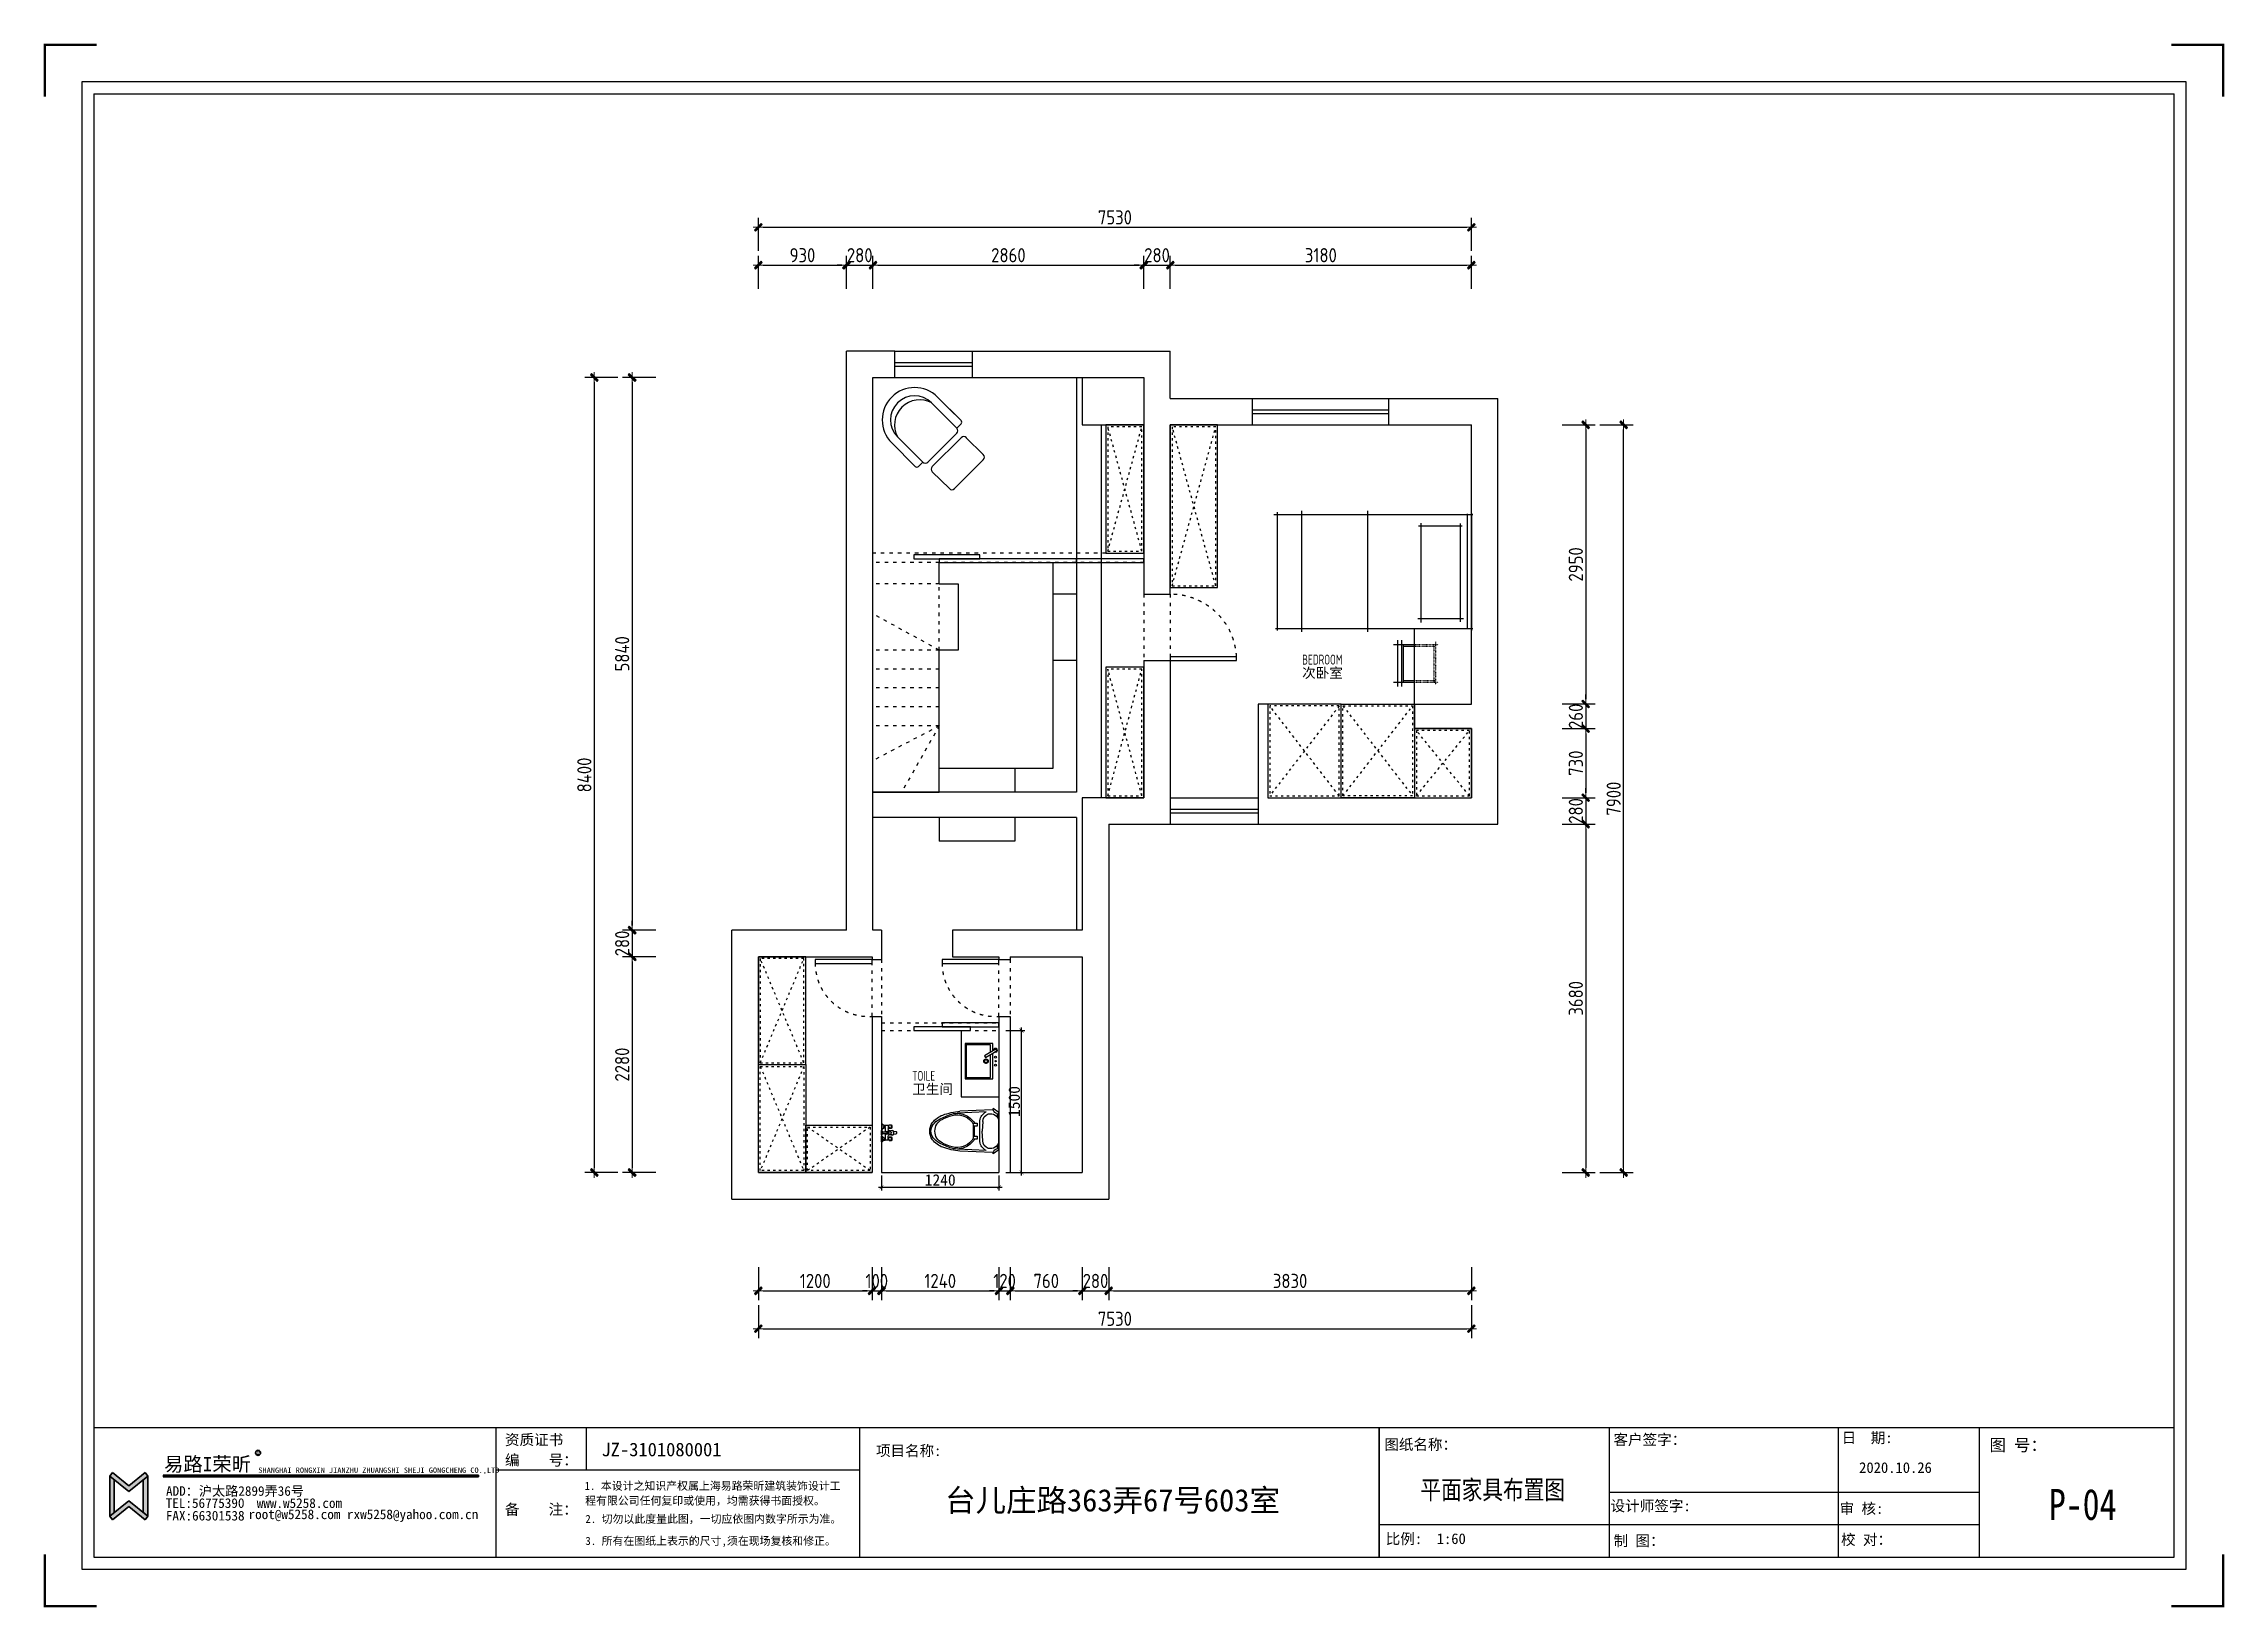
# Model space of a CAD drawing. Header units: millimetres. Extents: x -58733 to 427521, y -235734 to 553534.
# Drawn here: x 157881 to 180913, y -222214 to -205690 of the extents above; entities that cross this region are included whole.
import ezdxf

# ---------------------------------------------------------------- set-up
doc = ezdxf.new("R2010")
doc.units = ezdxf.units.MM
doc.linetypes.add('ACAD_ISO03W100', pattern=[30, 12, -18])
for name, color, linetype in [('00-墙体', 7, 'Continuous'), ('02-洁具及配件（地平图显示）', 1, 'Continuous'), ('02-活动家具', 1, 'Continuous'), ('E-立面活动家具', 1, 'Continuous'), ('图框', 251, 'Continuous'), ('目录文字', 8, 'Continuous')]:
    doc.layers.add(name, color=color, linetype=linetype)
doc.layers.add('P★10 文字说明', color=32, linetype='Continuous', lineweight=0)
doc.layers.add('墙体', color=7, linetype='Continuous', lineweight=30)
doc.styles.add('-仿宋_GB2312', font='simsun.ttc', dxfattribs={"width": 0.8})
doc.styles.add('CCD_DIM', font='ARCHS.SHX')
doc.styles.get("Standard").update_dxf_attribs({"font": 'simsun.ttc'})
doc.styles.add('YQ_DIM', font='SUPEROS.SHX', dxfattribs={"width": 0.8, "bigfont": 'HZDX.SHX'})
doc.styles.add('宋体', font='simsun.ttc', dxfattribs={"height": 120})
doc.styles.add('编号', font='ARCHSTYL.SHX', dxfattribs={"width": 0.8})
doc.styles.add('英文', font='simhei.ttf')
doc.styles.add('黑体', font='simhei.ttf')
doc.dimstyles.new('1', dxfattribs={"dimscale": 33, "dimtxt": 3, "dimasz": 1.2, "dimexe": 1, "dimexo": 1, "dimgap": 0.5, "dimtad": 1, "dimdec": 0, "dimrnd": 5, "dimdsep": 46, "dimtxsty": '宋体', "dimblk": 'ARCHTICK', "dimcen": 0.5, "dimdle": 1, "dimclrd": 251, "dimclre": 252, "dimclrt": 2, "dimadec": 0, "dimazin": 0, "dimtfac": 1, "dimtdec": 0, "dimtix": 1, "dimtmove": 2, "dimatfit": 3, "dimldrblk": 'DOT', "dimfxl": 5, "dimfxlon": 1, "dimlwd": -1, "dimlwe": -1, "dimarcsym": 0})
doc.dimstyles.new('海龍1：50', dxfattribs={"dimscale": 50, "dimtxt": 3, "dimasz": 1, "dimexe": 2, "dimexo": 2, "dimgap": 0.6, "dimtad": 1, "dimdec": 0, "dimrnd": 5, "dimdsep": 46, "dimtxsty": 'CCD_DIM', "dimblk": 'WS-cj', "dimcen": 1, "dimclrd": 242, "dimclre": 242, "dimclrt": 2, "dimadec": 0, "dimazin": 2, "dimtfac": 1, "dimtdec": 0, "dimtix": 1, "dimtmove": 2, "dimatfit": 3, "dimldrblk": 'CCD_Leader_Arrow', "dimfxl": 5, "dimfxlon": 1, "dimtolj": 1, "dimarcsym": 0})

msp = doc.modelspace()

# ---------------------------------------------------------------- texts
at = {"layer": '目录文字', "insert": (172421.1, -220870.2), "char_height": 200, "width": 2602.75, "attachment_point": 1, "style": '-仿宋_GB2312'}
msp.add_mtext('平面家具布置图', dxfattribs=at)
at = {"layer": '目录文字', "insert": (179058.9, -220961.2), "char_height": 327.869, "attachment_point": 1, "style": '-仿宋_GB2312'}
msp.add_mtext('{\\fNSimSun|b0|i0|c134|p49;P-04}', dxfattribs=at)

# ---------------------------------------------------------------- blocks, each defined once
blk = doc.blocks.new('图框1比60')
h = blk.add_hatch(color=8)
edge = h.paths.add_edge_path()
edge.add_ellipse((163710, 45505), major_axis=(-0.2, 29.4), ratio=1, start_angle=269.6878, end_angle=449.6878)
edge.add_ellipse((163710, 45505), major_axis=(-0.2, 29.4), ratio=1, start_angle=89.5622, end_angle=269.5622)
edge = h.paths.add_edge_path(flags=16)
edge.add_ellipse((163710, 45505), major_axis=(0, 24.9), ratio=1, start_angle=269.966, end_angle=449.966)
edge.add_ellipse((163710, 45505), major_axis=(0, 24.9), ratio=1, start_angle=89.8872, end_angle=269.8872)
h = blk.add_hatch(color=8)
h.paths.add_polyline_path([(162213, 45056), (162434, 45236), (162401, 45277), (162213, 45124), (162025, 45277), (161992, 45236)])
h.paths.add_polyline_path([(162213, 44882), (162401, 44729), (162434, 44770), (162213, 44950), (161992, 44770), (162025, 44729)])
h = blk.add_hatch(color=8)
h.paths.add_polyline_path([(162044, 45193), (161992, 45236), (161992, 44770), (162044, 44813)])
h.paths.add_polyline_path([(162434, 45236), (162381, 45193), (162381, 44813), (162434, 44770)])
blk.add_hatch(color=8).paths.add_polyline_path([(162610, 45245), (162610, 45227), (166263, 45227), (166263, 45245)])
at = {"layer": '目录文字'}
h = blk.add_hatch(color=8, dxfattribs=at)
edge = h.paths.add_edge_path()
edge.add_ellipse((163710, 45505), major_axis=(-0.2, 29.4), ratio=1, start_angle=89.5622, end_angle=269.5622)
edge.add_ellipse((163710, 45505), major_axis=(-0.2, 29.4), ratio=1, start_angle=269.6621, end_angle=449.6621)
edge = h.paths.add_edge_path(flags=16)
edge.add_ellipse((163710, 45505), major_axis=(0, 24.9), ratio=1, start_angle=90.0288, end_angle=270.0288, ccw=False)
edge.add_ellipse((163710, 45505), major_axis=(0, 24.9), ratio=1, start_angle=-89.8872, end_angle=90.1128, ccw=False)
h.paths.add_polyline_path([(163689, 45539), (163733, 45539), (163733, 45472), (163689, 45472)], flags=9)
at = {"color": 8}
for p, q in [((176692, 45797), (176692, 44297)), ((161992, 45236), (162025, 45277)), ((161992, 45236), (161992, 44770)), ((161992, 45236), (162213, 45056)), ((162025, 45277), (162213, 45124)), ((162213, 45124), (162401, 45277)), ((162213, 45056), (162434, 45236)), ((162401, 45277), (162434, 45236)), ((162434, 45236), (162434, 44770)), ((166263, 45245), (162610, 45245)), ((166263, 45227), (162610, 45227)), ((166263, 45227), (166263, 45245)), ((162044, 45193), (162044, 44813)), ((162381, 45193), (162381, 44813)), ((161992, 44770), (162213, 44950)), ((161992, 44770), (162025, 44729)), ((162025, 44729), (162213, 44882)), ((162213, 44950), (162434, 44770)), ((162213, 44882), (162401, 44729)), ((162401, 44729), (162434, 44770))]:
    blk.add_line(p, q, dxfattribs=at)
blk.add_ellipse((163710, 45505, 0), major_axis=(0.1, 29.4), ratio=1, start_param=1.575118209033049, end_param=7.858303516212636, dxfattribs=at)
at = {"layer": '图框', "color": 121}
for p, q in [((161670, 61389), (161670, 44157)), ((186038, 61389), (161670, 61389)), ((186038, 44157), (186038, 61389)), ((161670, 44157), (186038, 44157))]:
    blk.add_line(p, q, dxfattribs=at)
at = {"layer": '图框', "color": 8}
for p, q in [((161809, 61249), (161809, 44297)), ((161809, 61249), (161809, 45797)), ((161809, 61249), (185898, 61249)), ((185898, 44297), (185898, 61249)), ((185898, 45797), (185898, 61249)), ((161809, 45797), (185898, 45797)), ((161809, 45797), (185898, 45797)), ((166465, 45797), (166465, 44297)), ((167511, 45797), (167511, 45305)), ((170675, 45797), (170675, 44297)), ((176692, 45797), (176692, 44297)), ((179360, 44297), (179360, 45797)), ((182010, 45797), (182010, 44297)), ((183644, 44297), (183644, 45797)), ((170675, 45305), (166465, 45305)), ((182010, 45047), (179360, 45047)), ((183644, 45047), (182010, 45047)), ((179360, 44672), (176692, 44672)), ((182010, 44672), (179360, 44672)), ((183644, 44672), (182010, 44672)), ((161809, 44297), (185898, 44297))]:
    blk.add_line(p, q, dxfattribs=at)
at = {"layer": '图框', "color": 121, "const_width": 28.3}
for points in [[(161841, 61818), (161241, 61818), (161241, 61217)], [(185866, 61818), (186467, 61818), (186467, 61217)], [(161841, 43728), (161241, 43728), (161241, 44329)], [(185866, 43728), (186467, 43728), (186467, 44329)]]:
    blk.add_lwpolyline(points, dxfattribs=at)
at = {"layer": '目录文字', "color": 8}
blk.add_line((162610, 45245), (162610, 45227), dxfattribs=at)
blk.add_ellipse((163710, 45505, 0), major_axis=(0.4, 24.9), ratio=1, start_param=1.571448490114663, end_param=7.854633797294249, dxfattribs=at)
for s, height, style, width, p in [('资质证书', 123.8, '宋体', 0.999898, (166569, 45595)), ('客户签字：', 123.8, '宋体', 0.999898, (179405, 45596)), ('日  期:', 123.8, '宋体', 0.999898, (182048, 45618)), ('易路I荣昕', 164.1, '黑体', 0.999898, (162621, 45292)), ('R', 44.9, 'YQ_DIM', 0.8, (163698, 45483, 0)), ('编    号：', 123.8, '宋体', 0.999898, (166569, 45359)), ('项目名称:', 123.3, '黑体', 0.999898, (170866, 45468)), ('图纸名称：', 123.3, '黑体', 0.999898, (176753, 45540)), ('图 号：', 139.1, '宋体', 0.999898, (183761, 45526)), ('SHANGHAI RONGXIN JIANZHU ZHUANGSHI SHEJI GONGCHENG CO.,LTD', 61.54, '英文', 0.999898, (163713, 45273)), ('2020.10.26', 123.8, '宋体', 0.999898, (182251, 45272)), ('TEL:56775390', 111.72, '英文', 0.999898, (162641, 44867)), ('ADD：沪太路2899弄36号', 111.72, '英文', 0.999898, (162644, 45007)), ('www.w5258.com', 111.72, '英文', 0.999898, (163695, 44867)), ('1. 本设计之知识产权属上海易路荣昕建筑装饰设计工', 92.51, '黑体', 0.999898, (167491, 45076)), ('程有限公司任何复印或使用，均需获得书面授权。', 92.51, '黑体', 0.999898, (167498, 44904)), ('台儿庄路363弄67号603室', 258.72, '宋体', 0.999898, (171666, 44826)), ('设计师签字:', 123.8, '宋体', 0.999898, (179372, 44829)), ('FAX:66301538', 111.72, '英文', 0.999898, (162642, 44721)), ('root@w5258.com rxw5258@yahoo.com.cn', 111.72, '英文', 0.999898, (163600, 44737)), ('备    注：', 123.8, '宋体', 0.999898, (166569, 44788)), ('2. 切勿以此度量此图，一切应依图内数字所示为准。', 92.51, '黑体', 0.999898, (167500, 44693)), ('审 核:', 123.8, '宋体', 0.999898, (182025, 44798)), ('3. 所有在图纸上表示的尺寸,须在现场复核和修正。', 92.51, '黑体', 0.999898, (167500, 44438)), ('比例:  1:60', 123.8, '宋体', 0.999898, (176769, 44448)), ('制 图：', 123.8, '宋体', 0.999898, (179407, 44425)), ('校 对：', 123.8, '宋体', 0.999898, (182041, 44438))]:
    blk.add_text(s, height=height, dxfattribs=dict(at, style=style, width=width)).set_placement(p)
at = {"layer": '目录文字', "width": 1}
blk.add_text('JZ-3101080001', height=157.18, dxfattribs=at).set_placement((167687, 45465))
blk = doc.blocks.new('zw$DBEA')
for p, q in [((2102, 1237), (0, 1237)), ((36, 1266), (36, 20)), ((36, 1253), (36, 16)), ((2045, 30), (2045, 1248)), ((2086, 1253), (2086, 16)), ((16, 37), (2102, 37))]:
    blk.add_line(p, q)
at = {"color": 251}
for p, q in [((292, 1277), (292, 0)), ((987, 1277), (987, 0)), ((1526, 1121), (1990, 1121)), ((1556, 100), (1556, 1149)), ((1966, 1144), (1966, 106)), ((2003, 139), (1520, 139))]:
    blk.add_line(p, q, dxfattribs=at)
blk = doc.blocks.new('A$C47FE7B04')
for p, q in [((12, 67), (28, 412)), ((466, 67), (450, 412)), ((42, 0), (0, 60)), ((436, 0), (478, 60)), ((436, 0), (42, 0))]:
    blk.add_line(p, q)
at = {"color": 251}
for p, q in [((35, 136), (50, 437)), ((153, 278), (153, 229)), ((185, 271), (293, 271)), ((186, 229), (186, 271)), ((292, 256), (186, 256)), ((292, 271), (292, 229)), ((325, 229), (325, 278)), ((443, 136), (428, 437)), ((94, 14), (55, 14)), ((350, 200), (128, 200)), ((138, 171), (239, 175)), ((153, 229), (186, 229)), ((340, 171), (239, 175)), ((292, 229), (325, 229)), ((424, 14), (384, 14)), ((76, 0), (403, 0)), ((436, 0), (436, 0))]:
    blk.add_line(p, q, dxfattribs=at)
for centre, radius, start, end in [((305, 501), 254, 128, 158.7), ((239, 580), 151, 53.3224, 126.6999), ((173, 501), 254, 21.3, 52), ((704, 355), 678, 159.5, 175.2), ((-226, 355), 678, 4.8, 20.5), ((76, 64), 63.8, 177, 184.041), ((402, 64), 63.8, 355.9513, 3)]:
    blk.add_arc(centre, radius, start, end)
for centre, radius, start, end in [((302, 523), 216, 127.6232, 150.6955), ((239, 607), 111, 90, 128.3644), ((239, 607), 111, 51.6356, 90), ((176, 523), 216, 29.3045, 52.3768), ((256, 441), 206, 164.0575, 208.1206), ((667, 317), 635, 150.6001, 163.4407), ((256, 441), 191, 164.0809, 199.8651), ((667, 317), 620, 152.8687, 163.4334), ((239, 536), 140, 27.1313, 152.8687), ((-189, 317), 620, 16.5666, 27.1313), ((-189, 317), 635, 16.5593, 29.3999), ((222, 441), 191, 340.1349, 15.9191), ((222, 441), 206, 331.8794, 15.9425), ((291, 457), 244, 207.4735, 235.4741), ((291, 457), 229, 200.5577, 226.0032), ((185, 347), 76.2, 226.0032, 270), ((293, 347), 76.2, 270, 313.9968), ((187, 457), 244, 304.5259, 332.5265), ((187, 457), 229, 313.9968, 339.4423), ((5, 10), 49.9, 81.6639, 95.7795), ((5, 10), 49.9, 4.936, 81.6639), ((137, 88), 112, 94.5, 155.1), ((144, 89), 89.8, 164.9956, 261.9532), ((141, 82), 89.1, 92.2, 160.4), ((337, 82), 89.1, 19.6, 87.8), ((334, 89), 89.8, 278.0468, 15.0044), ((341, 88), 112, 24.9, 85.5), ((473, 10), 49.9, 98.403, 175.064), ((473, 10), 49.9, 84.2205, 98.403)]:
    blk.add_arc(centre, radius, start, end, dxfattribs=at)
blk = doc.blocks.new('A$C148A1841')
at = {"extrusion": (0, 1, 0)}
for p, q in [((0, 360), (0, 0)), ((95, 360), (0, 360)), ((460, 360), (125, 360)), ((460, 0), (460, 360)), ((0, 0), (460, 0))]:
    blk.add_line(p, q, dxfattribs=at)
at = {"color": 251, "ltscale": 10, "extrusion": (0, 1, 0)}
for p, q in [((15, 330), (15, 15)), ((114, 330), (15, 330)), ((445, 330), (143, 330)), ((445, 15), (445, 330)), ((15, 15), (445, 15))]:
    blk.add_line(p, q, dxfattribs=at)
at = {"color": 251}
for p, q in [((230, 288), (230, 304)), ((198, 271), (216, 271)), ((230, 254), (230, 238)), ((246, 271), (263, 271))]:
    blk.add_line(p, q, dxfattribs=at)
at = {"color": 251, "ltscale": 10}
blk.add_lwpolyline([(162, 252), (183, 266), (98, 402, 1), (77, 389)], format="xyb", close=True, dxfattribs=at)
at = {"color": 251}
for radius in [29.4, 19.8]:
    blk.add_circle((230, 271), radius, dxfattribs=at)
at = {"color": 251, "ltscale": 10}
blk.add_arc((88, 396), 25, 331.6515, 271.6515, dxfattribs=at)
at = {"color": 251}
for centre, major_axis, start_param, end_param in [((177, 396), (-9.43, 9.43), 0.785398, 7.068583), ((230, 396), (-6.29, 6.29), 0.785398, 7.068583), ((283, 396), (9.43, 9.43), 2.356194490192192, 8.639379797371777)]:
    blk.add_ellipse(centre, major_axis=major_axis, ratio=1, start_param=start_param, end_param=end_param, dxfattribs=at)
blk = doc.blocks.new('A$C2EBB641D')
for p, q in [((267, 733), (267, 0)), ((333, 733), (333, 0)), ((533, 667), (200, 667)), ((200, 67), (533, 67))]:
    blk.add_line(p, q)
at = {"color": 250, "linetype": 'ACAD_ISO03W100', "ltscale": 0.1}
for p, q in [((867, 27), (867, 707)), ((907, 667), (533, 667)), ((853, 640), (533, 640)), ((840, 80), (840, 653)), ((533, 93), (853, 93)), ((533, 67), (907, 67))]:
    blk.add_line(p, q, dxfattribs=at)
at = {"color": 251}
for p, q in [((533, 640), (347, 640)), ((360, 653), (360, 80)), ((347, 93), (533, 93))]:
    blk.add_line(p, q, dxfattribs=at)
blk = doc.blocks.new('A$C161B1048')
for p, q in [((0, 159), (58, 159)), ((0, 151), (0, 159)), ((0, 151), (16, 135)), ((16, 135), (19, 135)), ((19, 130), (16, 128)), ((16, 128), (16, 122)), ((16, 122), (19, 120)), ((19, 120), (16, 118)), ((16, 118), (16, 89)), ((18, 87), (18, 86)), ((19, 135), (19, 130)), ((39, 120), (86, 120)), ((40, 135), (40, 130)), ((43, 135), (40, 135)), ((40, 130), (42, 128)), ((42, 122), (40, 120)), ((42, 128), (42, 122)), ((58, 151), (43, 135)), ((43, 87), (55, 87)), ((43, 86), (43, 87)), ((58, 159), (58, 151)), ((70, 46), (79, 84)), ((70, 44), (70, 44)), ((119, 159), (71, 159)), ((75, 74), (75, 67)), ((79, 34), (82, 5)), ((86, 147), (85, 147)), ((86, 147), (86, 100)), ((95, 147), (86, 147)), ((86, 100), (104, 100)), ((86, 89), (86, 85)), ((86, 89), (104, 89)), ((88, 0), (95, 0)), ((95, 147), (104, 147)), ((102, 0), (95, 0)), ((104, 147), (104, 100)), ((104, 147), (106, 147)), ((104, 120), (171, 120)), ((104, 89), (104, 85)), ((111, 34), (107, 5)), ((111, 84), (120, 46)), ((190, 159), (132, 159)), ((132, 159), (132, 151)), ((132, 151), (147, 135)), ((147, 87), (134, 87)), ((147, 135), (150, 135)), ((147, 86), (147, 87)), ((150, 130), (148, 128)), ((148, 128), (148, 122)), ((148, 122), (150, 120)), ((150, 135), (150, 130)), ((172, 120), (171, 120)), ((171, 87), (171, 87)), ((171, 87), (171, 86)), ((172, 135), (172, 130)), ((175, 135), (172, 135)), ((172, 130), (174, 128)), ((174, 122), (172, 120)), ((174, 128), (174, 122)), ((174, 89), (174, 118)), ((190, 151), (175, 135)), ((190, 151), (190, 159))]:
    blk.add_line(p, q)
at = {"color": 251}
for p, q in [((58, 151), (0, 151)), ((15, 54), (20, 78)), ((18, 87), (43, 87)), ((18, 86), (43, 86)), ((19, 135), (29, 135)), ((19, 130), (29, 130)), ((19, 120), (29, 120)), ((31, 52), (19, 52)), ((23, 128), (21, 130)), ((21, 120), (23, 122)), ((23, 128), (26, 130)), ((23, 122), (23, 128)), ((23, 122), (26, 120)), ((40, 135), (29, 135)), ((40, 130), (29, 130)), ((40, 120), (29, 120)), ((31, 52), (42, 52)), ((35, 128), (32, 130)), ((35, 122), (32, 120)), ((35, 128), (37, 130)), ((35, 122), (35, 128)), ((37, 120), (35, 122)), ((46, 54), (41, 78)), ((76, 58), (74, 63)), ((79, 57), (76, 58)), ((80, 67), (79, 57)), ((89, 65), (93, 53)), ((93, 53), (98, 53)), ((98, 53), (101, 65)), ((110, 68), (110, 57)), ((110, 57), (114, 58)), ((115, 74), (114, 69)), ((114, 58), (116, 65)), ((121, 44), (121, 44)), ((132, 151), (190, 151)), ((143, 54), (149, 78)), ((171, 87), (147, 87)), ((171, 86), (147, 86)), ((159, 52), (147, 52)), ((150, 135), (161, 135)), ((150, 130), (161, 130)), ((150, 120), (161, 120)), ((155, 128), (153, 130)), ((153, 120), (155, 122)), ((155, 128), (158, 130)), ((155, 122), (155, 128)), ((155, 122), (158, 120)), ((159, 52), (171, 52)), ((172, 135), (161, 135)), ((172, 130), (161, 130)), ((172, 120), (161, 120)), ((167, 128), (164, 130)), ((167, 122), (164, 120)), ((167, 128), (169, 130)), ((167, 122), (167, 128)), ((169, 120), (167, 122)), ((175, 54), (169, 78))]:
    blk.add_line(p, q, dxfattribs=at)
for centre, radius, start, end in [((216, 37), 206, 167.1247, 175.6663), ((32, 106), 57, 247.8225, 268.6863), ((19, 81), 4.17, 95.2861, 155.1491), ((18, 89), 2.26, 180, 283.6855), ((29, 106), 57, 271.3137, 292.1775), ((42, 81), 4.17, 24.8509, 84.7139), ((-155, 37), 206, 4.3337, 12.8753), ((55, 66), 20.9, 23.4502, 90), ((76, 43), 6.14, 155.6461, 180), ((76, 43), 6.14, 180, 221.2126), ((86, 163), 16.1, 196.4663, 264.7097), ((85, 51), 18.4, 221.2126, 244.6886), ((91, 64), 32.8, 244.6886, 258.9162), ((80, 84), 0.732, 111.5874, 180), ((80, 84), 0.732, 180, 248.4126), ((87, 66), 20.2, 99.3077, 111.5874), ((87, 102), 20.2, 248.4126, 260.6923), ((88, 6), 5.6, 186.0979, 272.3749), ((93, 94), 9.16, 140.1022, 219.8978), ((92, 37), 49.5, 96.7319, 99.3077), ((92, 131), 49.5, 260.6923, 266.1163), ((95, 85), 53.9, 258.9162, 270), ((87, 85), 0.443, 180, 247.4671), ((91, 95), 11, 247.4671, 260.2489), ((93, 111), 26.9, 260.2489, 265.9284), ((95, 178), 96.5, 266.1163, 270), ((95, 136), 52.2, 265.9284, 270), ((95, 136), 52.2, 270, 274.0716), ((95, 178), 96.5, 270, 273.8837), ((95, 85), 53.9, 270, 281.0838), ((97, 111), 26.9, 274.0716, 279.7511), ((100, 95), 11, 279.7511, 292.5329), ((98, 131), 49.5, 273.8837, 279.3077), ((102, 6), 5.6, 267.6251, 353.9021), ((97, 94), 9.16, 320.1022, 39.8978), ((98, 37), 49.5, 80.6923, 83.2681), ((104, 85), 0.443, 292.5329, 0), ((99, 64), 32.8, 281.0838, 295.3114), ((104, 163), 16.1, 275.2903, 343.5337), ((103, 66), 20.2, 68.4126, 80.6923), ((103, 102), 20.2, 279.3077, 291.5874), ((110, 84), 0.732, 291.5874, 0), ((110, 84), 0.732, 360, 68.4126), ((105, 51), 18.4, 295.3114, 318.7874), ((134, 66), 20.9, 90, 156.5498), ((115, 43), 6.14, 318.7874, 0), ((115, 43), 6.14, 0, 24.3539), ((345, 37), 206, 167.1247, 175.6663), ((160, 106), 57, 247.8225, 268.6863), ((147, 81), 4.17, 95.2861, 155.1491), ((158, 106), 57, 271.3137, 292.1775), ((172, 89), 2.26, 256.3145, 0), ((171, 81), 4.17, 24.8509, 84.7139), ((172, 118), 2, 0, 90), ((-27, 37), 206, 4.3337, 12.8753)]:
    blk.add_arc(centre, radius, start, end)
for centre, radius, start, end in [((11, 60), 7.1, 268.6863, 306.614), ((-79, 60), 94, 356.2802, 9.9331), ((19, 57), 4.74, 212.3784, 270), ((30, 73), 10.8, 86.7185, 152.529), ((31, 73), 10.8, 27.471, 93.2815), ((42, 57), 4.74, 270, 327.6216), ((140, 60), 94, 170.0669, 183.7198), ((51, 60), 7.1, 233.386, 271.3137), ((95, 100), 17, 122.2278, 235.4154), ((84, 94), 5.2, 68.9619, 78.2634), ((84, 95), 5.2, 281.7366, 291.0381), ((84, 94), 4.83, 47.1211, 68.9619), ((84, 95), 4.83, 291.0381, 312.8789), ((84, 94), 4.53, 24.0405, 47.1211), ((84, 95), 4.53, 312.8789, 335.9595), ((85, 94), 4.18, 0, 24.0405), ((85, 94), 4.18, 335.9595, 0), ((94, 94), 4.18, 155.9595, 180), ((94, 94), 4.18, 180, 204.0405), ((95, 94), 4.53, 132.8789, 155.9595), ((95, 95), 4.53, 204.0405, 227.1211), ((95, 94), 4.83, 111.0381, 132.8789), ((95, 95), 4.83, 227.1211, 248.9619), ((95, 94), 5.2, 90, 111.0381), ((95, 95), 5.2, 248.9619, 270), ((95, 94), 5.2, 68.9619, 90), ((95, 95), 5.2, 270, 291.0381), ((95, 94), 4.83, 47.1211, 68.9619), ((95, 95), 4.83, 291.0381, 312.8789), ((95, 94), 4.53, 24.0405, 47.1211), ((95, 95), 4.53, 312.8789, 335.9595), ((96, 94), 4.18, 0, 24.0405), ((96, 94), 4.18, 335.9595, 0), ((106, 94), 4.18, 155.9595, 180), ((106, 94), 4.18, 180, 204.0405), ((106, 94), 4.53, 132.8789, 155.9595), ((106, 95), 4.53, 204.0405, 227.1211), ((106, 94), 4.83, 111.0381, 132.8789), ((106, 95), 4.83, 227.1211, 248.9619), ((95, 100), 17, 304.4767, 58.4244), ((106, 94), 5.2, 101.7366, 111.0381), ((106, 95), 5.2, 248.9619, 258.2634), ((139, 60), 7.1, 268.6863, 306.614), ((49, 60), 94, 356.2802, 9.9331), ((147, 57), 4.74, 212.3784, 270), ((158, 73), 10.8, 86.7185, 152.529), ((160, 73), 10.8, 27.471, 93.2815), ((171, 57), 4.74, 270, 327.6216), ((269, 60), 94, 170.0669, 183.7198), ((179, 60), 7.1, 233.386, 271.3137)]:
    blk.add_arc(centre, radius, start, end, dxfattribs=at)
blk = doc.blocks.new('zw$DCE2')
for p, q in [((316, 1068), (11, 763)), ((550, 889), (370, 1068)), ((11, 709), (191, 530)), ((550, 835), (244, 530)), ((597, 788), (291, 483)), ((651, 788), (695, 833)), ((979, 585), (731, 833)), ((291, 429), (246, 384)), ((246, 349), (495, 100)), ((246, 349), (375, 220))]:
    blk.add_line(p, q)
at = {"color": 251}
for p, q in [((916, 522), (651, 788)), ((291, 429), (557, 163)), ((291, 429), (382, 338))]:
    blk.add_line(p, q, dxfattribs=at)
for centre, radius, start, end in [((343, 1041), 38.1, 45, 135), ((38, 736), 38.1, 135, 225), ((523, 862), 38.1, 315, 45), ((624, 761), 38.1, 45, 135), ((713, 815), 25, 45, 135), ((217, 557), 38.1, 225, 315), ((318, 456), 38.1, 135, 225), ((737, 342), 342, 225, 45), ((264, 366), 25, 135, 225)]:
    blk.add_arc(centre, radius, start, end)
for centre, radius, start, end in [((737, 342), 254, 225, 45), ((684, 395), 265, 241.2602, 28.7398)]:
    blk.add_arc(centre, radius, start, end, dxfattribs=at)
blk = doc.blocks.new('WS-cj')
blk.add_hatch(color=1).paths.add_polyline_path([(0.59, 0.82), (-0.82, -0.59), (-0.59, -0.82), (0.82, 0.59)])
at = {"color": 1, "linetype": 'ByBlock', "lineweight": 0}
for p, q in [((-1.1, 0), (0, 0)), ((0, 0), (1.1, 0))]:
    blk.add_line(p, q, dxfattribs=at)
at = {"color": 1}
blk.add_lwpolyline([(0.59, 0.82), (-0.82, -0.59), (-0.59, -0.82), (0.82, 0.59)], close=True, dxfattribs=at)
blk = doc.blocks.new('*D1204')
at = {"color": 242, "lineweight": -2}
for p, q in [((165430, -208281), (165430, -207931)), ((166360, -208281), (166360, -207931)), ((165480, -208031), (166310, -208031))]:
    blk.add_line(p, q, dxfattribs=at)
at = {"layer": 'Defpoints', "color": 0}
for p in [(166360, -208031), (165430, -208431), (166360, -208431)]:
    blk.add_point(p, dxfattribs=at)
at = {"color": 242, "linetype": 'ByBlock', "lineweight": -2, "xscale": 50, "yscale": 50, "zscale": 50, "rotation": 180}
blk.add_blockref('WS-cj', (165430, -208031), dxfattribs=at)
at = {"color": 242, "linetype": 'ByBlock', "lineweight": -2, "xscale": 50, "yscale": 50, "zscale": 50}
blk.add_blockref('WS-cj', (166360, -208031), dxfattribs=at)
at = {"color": 2, "insert": (165895, -207926), "char_height": 150, "attachment_point": 5, "style": 'CCD_DIM'}
blk.add_mtext('\\A1;930', dxfattribs=at)
blk = doc.blocks.new('CCD_Leader_Arrow')
at = {"color": 1, "linetype": 'ByBlock'}
blk.add_line((0, 0), (-1, 0), dxfattribs=at)
for points in [[(-0.86, 0.67), (-0.6, 0.85), (-0.24, 0), (0, 0)], [(-0.86, -0.67), (-0.6, -0.85), (-0.24, 0), (0, 0)]]:
    blk.add_solid(points, dxfattribs=at)
blk = doc.blocks.new('*D1205')
at = {"color": 242, "lineweight": -2}
for p, q in [((166360, -208281), (166360, -207931)), ((166640, -208281), (166640, -207931)), ((166310, -208031), (166260, -208031)), ((166360, -208031), (166640, -208031)), ((166690, -208031), (166740, -208031))]:
    blk.add_line(p, q, dxfattribs=at)
at = {"layer": 'Defpoints', "color": 0}
for p in [(166640, -208031), (166360, -208431), (166640, -208431)]:
    blk.add_point(p, dxfattribs=at)
at = {"color": 242, "linetype": 'ByBlock', "lineweight": -2, "xscale": 50, "yscale": 50, "zscale": 50}
blk.add_blockref('WS-cj', (166360, -208031), dxfattribs=at)
at = {"color": 242, "linetype": 'ByBlock', "lineweight": -2, "xscale": 50, "yscale": 50, "zscale": 50, "rotation": 180}
blk.add_blockref('WS-cj', (166640, -208031), dxfattribs=at)
at = {"color": 2, "insert": (166500, -207926), "char_height": 150, "attachment_point": 5, "style": 'CCD_DIM'}
blk.add_mtext('\\A1;280', dxfattribs=at)
blk = doc.blocks.new('*D1206')
at = {"color": 242, "lineweight": -2}
for p, q in [((166640, -208281), (166640, -207931)), ((169500, -208281), (169500, -207931)), ((166690, -208031), (169450, -208031))]:
    blk.add_line(p, q, dxfattribs=at)
at = {"layer": 'Defpoints', "color": 0}
for p in [(169500, -208031), (166640, -208431), (169500, -208431)]:
    blk.add_point(p, dxfattribs=at)
at = {"color": 242, "linetype": 'ByBlock', "lineweight": -2, "xscale": 50, "yscale": 50, "zscale": 50, "rotation": 180}
blk.add_blockref('WS-cj', (166640, -208031), dxfattribs=at)
at = {"color": 242, "linetype": 'ByBlock', "lineweight": -2, "xscale": 50, "yscale": 50, "zscale": 50}
blk.add_blockref('WS-cj', (169500, -208031), dxfattribs=at)
at = {"color": 2, "insert": (168070, -207926), "char_height": 150, "attachment_point": 5, "style": 'CCD_DIM'}
blk.add_mtext('\\A1;2860', dxfattribs=at)
blk = doc.blocks.new('*D1207')
at = {"color": 242, "lineweight": -2}
for p, q in [((169500, -208281), (169500, -207931)), ((169780, -208281), (169780, -207931)), ((169450, -208031), (169400, -208031)), ((169500, -208031), (169780, -208031)), ((169830, -208031), (169880, -208031))]:
    blk.add_line(p, q, dxfattribs=at)
at = {"layer": 'Defpoints', "color": 0}
for p in [(169780, -208031), (169500, -208431), (169780, -208431)]:
    blk.add_point(p, dxfattribs=at)
at = {"color": 242, "linetype": 'ByBlock', "lineweight": -2, "xscale": 50, "yscale": 50, "zscale": 50}
blk.add_blockref('WS-cj', (169500, -208031), dxfattribs=at)
at = {"color": 242, "linetype": 'ByBlock', "lineweight": -2, "xscale": 50, "yscale": 50, "zscale": 50, "rotation": 180}
blk.add_blockref('WS-cj', (169780, -208031), dxfattribs=at)
at = {"color": 2, "insert": (169640, -207926), "char_height": 150, "attachment_point": 5, "style": 'CCD_DIM'}
blk.add_mtext('\\A1;280', dxfattribs=at)
blk = doc.blocks.new('*D1208')
at = {"color": 242, "lineweight": -2}
for p, q in [((169780, -208281), (169780, -207931)), ((172960, -208281), (172960, -207931)), ((169830, -208031), (172910, -208031))]:
    blk.add_line(p, q, dxfattribs=at)
at = {"layer": 'Defpoints', "color": 0}
for p in [(172960, -208031), (169780, -208431), (172960, -208431)]:
    blk.add_point(p, dxfattribs=at)
at = {"color": 242, "linetype": 'ByBlock', "lineweight": -2, "xscale": 50, "yscale": 50, "zscale": 50, "rotation": 180}
blk.add_blockref('WS-cj', (169780, -208031), dxfattribs=at)
at = {"color": 242, "linetype": 'ByBlock', "lineweight": -2, "xscale": 50, "yscale": 50, "zscale": 50}
blk.add_blockref('WS-cj', (172960, -208031), dxfattribs=at)
at = {"color": 2, "insert": (171370, -207926), "char_height": 150, "attachment_point": 5, "style": 'CCD_DIM'}
blk.add_mtext('\\A1;3180', dxfattribs=at)
blk = doc.blocks.new('*D1209')
at = {"color": 242, "lineweight": -2}
for p, q in [((165430, -207881), (165430, -207531)), ((165480, -207631), (172910, -207631)), ((172960, -207881), (172960, -207531))]:
    blk.add_line(p, q, dxfattribs=at)
at = {"layer": 'Defpoints', "color": 0}
for p in [(172960, -207631), (165430, -208431), (172960, -208431)]:
    blk.add_point(p, dxfattribs=at)
at = {"color": 242, "linetype": 'ByBlock', "lineweight": -2, "xscale": 50, "yscale": 50, "zscale": 50, "rotation": 180}
blk.add_blockref('WS-cj', (165430, -207631), dxfattribs=at)
at = {"color": 242, "linetype": 'ByBlock', "lineweight": -2, "xscale": 50, "yscale": 50, "zscale": 50}
blk.add_blockref('WS-cj', (172960, -207631), dxfattribs=at)
at = {"color": 2, "insert": (169195, -207526), "char_height": 150, "attachment_point": 5, "style": 'CCD_DIM'}
blk.add_mtext('\\A1;7530', dxfattribs=at)
blk = doc.blocks.new('*D1210')
at = {"color": 242, "lineweight": -2}
for p, q in [((165430, -218619), (165430, -218969)), ((166630, -218619), (166630, -218969)), ((165480, -218869), (166580, -218869))]:
    blk.add_line(p, q, dxfattribs=at)
at = {"layer": 'Defpoints', "color": 0}
for p in [(165430, -218469), (166630, -218469), (166630, -218869)]:
    blk.add_point(p, dxfattribs=at)
at = {"color": 242, "linetype": 'ByBlock', "lineweight": -2, "xscale": 50, "yscale": 50, "zscale": 50, "rotation": 180}
blk.add_blockref('WS-cj', (165430, -218869), dxfattribs=at)
at = {"color": 242, "linetype": 'ByBlock', "lineweight": -2, "xscale": 50, "yscale": 50, "zscale": 50}
blk.add_blockref('WS-cj', (166630, -218869), dxfattribs=at)
at = {"color": 2, "insert": (166030, -218764), "char_height": 150, "attachment_point": 5, "style": 'CCD_DIM'}
blk.add_mtext('\\A1;1200', dxfattribs=at)
blk = doc.blocks.new('*D1211')
at = {"color": 242, "lineweight": -2}
for p, q in [((166730, -218619), (166730, -218969)), ((167970, -218619), (167970, -218969)), ((166780, -218869), (167920, -218869))]:
    blk.add_line(p, q, dxfattribs=at)
at = {"layer": 'Defpoints', "color": 0}
for p in [(166730, -218469), (167970, -218469), (167970, -218869)]:
    blk.add_point(p, dxfattribs=at)
at = {"color": 242, "linetype": 'ByBlock', "lineweight": -2, "xscale": 50, "yscale": 50, "zscale": 50, "rotation": 180}
blk.add_blockref('WS-cj', (166730, -218869), dxfattribs=at)
at = {"color": 242, "linetype": 'ByBlock', "lineweight": -2, "xscale": 50, "yscale": 50, "zscale": 50}
blk.add_blockref('WS-cj', (167970, -218869), dxfattribs=at)
at = {"color": 2, "insert": (167350, -218764), "char_height": 150, "attachment_point": 5, "style": 'CCD_DIM'}
blk.add_mtext('\\A1;1240', dxfattribs=at)
blk = doc.blocks.new('*D1212')
at = {"color": 242, "lineweight": -2}
for p, q in [((168090, -218619), (168090, -218969)), ((168850, -218619), (168850, -218969)), ((168140, -218869), (168800, -218869))]:
    blk.add_line(p, q, dxfattribs=at)
at = {"layer": 'Defpoints', "color": 0}
for p in [(168090, -218469), (168850, -218469), (168850, -218869)]:
    blk.add_point(p, dxfattribs=at)
at = {"color": 242, "linetype": 'ByBlock', "lineweight": -2, "xscale": 50, "yscale": 50, "zscale": 50, "rotation": 180}
blk.add_blockref('WS-cj', (168090, -218869), dxfattribs=at)
at = {"color": 242, "linetype": 'ByBlock', "lineweight": -2, "xscale": 50, "yscale": 50, "zscale": 50}
blk.add_blockref('WS-cj', (168850, -218869), dxfattribs=at)
at = {"color": 2, "insert": (168470, -218764), "char_height": 150, "attachment_point": 5, "style": 'CCD_DIM'}
blk.add_mtext('\\A1;760', dxfattribs=at)
blk = doc.blocks.new('*D1213')
at = {"color": 242, "lineweight": -2}
for p, q in [((168850, -218619), (168850, -218969)), ((169130, -218619), (169130, -218969)), ((168800, -218869), (168750, -218869)), ((168850, -218869), (169130, -218869)), ((169180, -218869), (169230, -218869))]:
    blk.add_line(p, q, dxfattribs=at)
at = {"layer": 'Defpoints', "color": 0}
for p in [(168850, -218469), (169130, -218469), (169130, -218869)]:
    blk.add_point(p, dxfattribs=at)
at = {"color": 242, "linetype": 'ByBlock', "lineweight": -2, "xscale": 50, "yscale": 50, "zscale": 50}
blk.add_blockref('WS-cj', (168850, -218869), dxfattribs=at)
at = {"color": 242, "linetype": 'ByBlock', "lineweight": -2, "xscale": 50, "yscale": 50, "zscale": 50, "rotation": 180}
blk.add_blockref('WS-cj', (169130, -218869), dxfattribs=at)
at = {"color": 2, "insert": (168990, -218764), "char_height": 150, "attachment_point": 5, "style": 'CCD_DIM'}
blk.add_mtext('\\A1;280', dxfattribs=at)
blk = doc.blocks.new('*D1214')
at = {"color": 242, "lineweight": -2}
for p, q in [((169130, -218619), (169130, -218969)), ((172960, -218619), (172960, -218969)), ((169180, -218869), (172910, -218869))]:
    blk.add_line(p, q, dxfattribs=at)
at = {"layer": 'Defpoints', "color": 0}
for p in [(169130, -218469), (172960, -218469), (172960, -218869)]:
    blk.add_point(p, dxfattribs=at)
at = {"color": 242, "linetype": 'ByBlock', "lineweight": -2, "xscale": 50, "yscale": 50, "zscale": 50, "rotation": 180}
blk.add_blockref('WS-cj', (169130, -218869), dxfattribs=at)
at = {"color": 242, "linetype": 'ByBlock', "lineweight": -2, "xscale": 50, "yscale": 50, "zscale": 50}
blk.add_blockref('WS-cj', (172960, -218869), dxfattribs=at)
at = {"color": 2, "insert": (171045, -218764), "char_height": 150, "attachment_point": 5, "style": 'CCD_DIM'}
blk.add_mtext('\\A1;3830', dxfattribs=at)
blk = doc.blocks.new('*D1215')
at = {"color": 242, "lineweight": -2}
for p, q in [((165430, -219019), (165430, -219369)), ((172960, -219019), (172960, -219369)), ((165480, -219269), (172910, -219269))]:
    blk.add_line(p, q, dxfattribs=at)
at = {"layer": 'Defpoints', "color": 0}
for p in [(165430, -218469), (172960, -218469), (172960, -219269)]:
    blk.add_point(p, dxfattribs=at)
at = {"color": 242, "linetype": 'ByBlock', "lineweight": -2, "xscale": 50, "yscale": 50, "zscale": 50, "rotation": 180}
blk.add_blockref('WS-cj', (165430, -219269), dxfattribs=at)
at = {"color": 242, "linetype": 'ByBlock', "lineweight": -2, "xscale": 50, "yscale": 50, "zscale": 50}
blk.add_blockref('WS-cj', (172960, -219269), dxfattribs=at)
at = {"color": 2, "insert": (169195, -219164), "char_height": 150, "attachment_point": 5, "style": 'CCD_DIM'}
blk.add_mtext('\\A1;7530', dxfattribs=at)
blk = doc.blocks.new('*D1216')
at = {"color": 242, "lineweight": -2}
for p, q in [((164346, -209218), (163996, -209218)), ((164096, -209268), (164096, -215008)), ((164346, -215058), (163996, -215058))]:
    blk.add_line(p, q, dxfattribs=at)
at = {"layer": 'Defpoints', "color": 0}
for p in [(164496, -209218), (164096, -215058), (164496, -215058)]:
    blk.add_point(p, dxfattribs=at)
at = {"color": 242, "linetype": 'ByBlock', "lineweight": -2, "xscale": 50, "yscale": 50, "zscale": 50}
for p, rotation in [((164096, -209218), 90), ((164096, -215058), 270)]:
    blk.add_blockref('WS-cj', p, dxfattribs=dict(at, rotation=rotation))
at = {"color": 2, "insert": (163991, -212138), "char_height": 150, "attachment_point": 5, "rotation": 90, "style": 'CCD_DIM'}
blk.add_mtext('\\A1;5840', dxfattribs=at)
blk = doc.blocks.new('*D1217')
at = {"color": 242, "lineweight": -2}
for p, q in [((164346, -215058), (163996, -215058)), ((164096, -215008), (164096, -214958)), ((164096, -215058), (164096, -215338)), ((164346, -215338), (163996, -215338)), ((164096, -215388), (164096, -215438))]:
    blk.add_line(p, q, dxfattribs=at)
at = {"layer": 'Defpoints', "color": 0}
for p in [(164496, -215058), (164096, -215338), (164496, -215338)]:
    blk.add_point(p, dxfattribs=at)
at = {"color": 242, "linetype": 'ByBlock', "lineweight": -2, "xscale": 50, "yscale": 50, "zscale": 50}
for p, rotation in [((164096, -215058), 270), ((164096, -215338), 90)]:
    blk.add_blockref('WS-cj', p, dxfattribs=dict(at, rotation=rotation))
at = {"color": 2, "insert": (163991, -215198), "char_height": 150, "attachment_point": 5, "rotation": 90, "style": 'CCD_DIM'}
blk.add_mtext('\\A1;280', dxfattribs=at)
blk = doc.blocks.new('*D1218')
at = {"color": 242, "lineweight": -2}
for p, q in [((164346, -215338), (163996, -215338)), ((164096, -215388), (164096, -217568)), ((164346, -217618), (163996, -217618))]:
    blk.add_line(p, q, dxfattribs=at)
at = {"layer": 'Defpoints', "color": 0}
for p in [(164496, -215338), (164096, -217618), (164496, -217618)]:
    blk.add_point(p, dxfattribs=at)
at = {"color": 242, "linetype": 'ByBlock', "lineweight": -2, "xscale": 50, "yscale": 50, "zscale": 50}
for p, rotation in [((164096, -215338), 90), ((164096, -217618), 270)]:
    blk.add_blockref('WS-cj', p, dxfattribs=dict(at, rotation=rotation))
at = {"color": 2, "insert": (163991, -216478), "char_height": 150, "attachment_point": 5, "rotation": 90, "style": 'CCD_DIM'}
blk.add_mtext('\\A1;2280', dxfattribs=at)
blk = doc.blocks.new('*D1219')
at = {"color": 242, "lineweight": -2}
for p, q in [((163946, -209218), (163596, -209218)), ((163696, -209268), (163696, -217568)), ((163946, -217618), (163596, -217618))]:
    blk.add_line(p, q, dxfattribs=at)
at = {"layer": 'Defpoints', "color": 0}
for p in [(164496, -209218), (163696, -217618), (164496, -217618)]:
    blk.add_point(p, dxfattribs=at)
at = {"color": 242, "linetype": 'ByBlock', "lineweight": -2, "xscale": 50, "yscale": 50, "zscale": 50}
for p, rotation in [((163696, -209218), 90), ((163696, -217618), 270)]:
    blk.add_blockref('WS-cj', p, dxfattribs=dict(at, rotation=rotation))
at = {"color": 2, "insert": (163591, -213418), "char_height": 150, "attachment_point": 5, "rotation": 90, "style": 'CCD_DIM'}
blk.add_mtext('\\A1;8400', dxfattribs=at)
blk = doc.blocks.new('*D1220')
at = {"color": 242, "lineweight": -2}
for p, q in [((173918, -209718), (174268, -209718)), ((174168, -209768), (174168, -212618)), ((173918, -212668), (174268, -212668))]:
    blk.add_line(p, q, dxfattribs=at)
at = {"layer": 'Defpoints', "color": 0}
for p in [(173768, -209718), (173768, -212668), (174168, -212668)]:
    blk.add_point(p, dxfattribs=at)
at = {"color": 242, "linetype": 'ByBlock', "lineweight": -2, "xscale": 50, "yscale": 50, "zscale": 50}
for p, rotation in [((174168, -209718), 90), ((174168, -212668), 270)]:
    blk.add_blockref('WS-cj', p, dxfattribs=dict(at, rotation=rotation))
at = {"color": 2, "insert": (174063, -211193), "char_height": 150, "attachment_point": 5, "rotation": 90, "style": 'CCD_DIM'}
blk.add_mtext('\\A1;2950', dxfattribs=at)
blk = doc.blocks.new('*D1221')
at = {"color": 242, "lineweight": -2}
for p, q in [((174168, -212618), (174168, -212568)), ((173918, -212668), (174268, -212668)), ((174168, -212668), (174168, -212928)), ((173918, -212928), (174268, -212928)), ((174168, -212978), (174168, -213028))]:
    blk.add_line(p, q, dxfattribs=at)
at = {"layer": 'Defpoints', "color": 0}
for p in [(173768, -212668), (173768, -212928), (174168, -212928)]:
    blk.add_point(p, dxfattribs=at)
at = {"color": 242, "linetype": 'ByBlock', "lineweight": -2, "xscale": 50, "yscale": 50, "zscale": 50}
for p, rotation in [((174168, -212668), 270), ((174168, -212928), 90)]:
    blk.add_blockref('WS-cj', p, dxfattribs=dict(at, rotation=rotation))
at = {"color": 2, "insert": (174063, -212798), "char_height": 150, "attachment_point": 5, "rotation": 90, "style": 'CCD_DIM'}
blk.add_mtext('\\A1;260', dxfattribs=at)
blk = doc.blocks.new('*D1222')
at = {"color": 242, "lineweight": -2}
for p, q in [((173918, -212928), (174268, -212928)), ((174168, -212978), (174168, -213608)), ((173918, -213658), (174268, -213658))]:
    blk.add_line(p, q, dxfattribs=at)
at = {"layer": 'Defpoints', "color": 0}
for p in [(173768, -212928), (173768, -213658), (174168, -213658)]:
    blk.add_point(p, dxfattribs=at)
at = {"color": 242, "linetype": 'ByBlock', "lineweight": -2, "xscale": 50, "yscale": 50, "zscale": 50}
for p, rotation in [((174168, -212928), 90), ((174168, -213658), 270)]:
    blk.add_blockref('WS-cj', p, dxfattribs=dict(at, rotation=rotation))
at = {"color": 2, "insert": (174063, -213293), "char_height": 150, "attachment_point": 5, "rotation": 90, "style": 'CCD_DIM'}
blk.add_mtext('\\A1;730', dxfattribs=at)
blk = doc.blocks.new('*D1223')
at = {"color": 242, "lineweight": -2}
for p, q in [((173918, -213658), (174268, -213658)), ((174168, -213608), (174168, -213558)), ((174168, -213658), (174168, -213938)), ((173918, -213938), (174268, -213938)), ((174168, -213988), (174168, -214038))]:
    blk.add_line(p, q, dxfattribs=at)
at = {"layer": 'Defpoints', "color": 0}
for p in [(173768, -213658), (173768, -213938), (174168, -213938)]:
    blk.add_point(p, dxfattribs=at)
at = {"color": 242, "linetype": 'ByBlock', "lineweight": -2, "xscale": 50, "yscale": 50, "zscale": 50}
for p, rotation in [((174168, -213658), 270), ((174168, -213938), 90)]:
    blk.add_blockref('WS-cj', p, dxfattribs=dict(at, rotation=rotation))
at = {"color": 2, "insert": (174063, -213798), "char_height": 150, "attachment_point": 5, "rotation": 90, "style": 'CCD_DIM'}
blk.add_mtext('\\A1;280', dxfattribs=at)
blk = doc.blocks.new('*D1224')
at = {"color": 242, "lineweight": -2}
for p, q in [((173918, -213938), (174268, -213938)), ((174168, -213988), (174168, -217568)), ((173918, -217618), (174268, -217618))]:
    blk.add_line(p, q, dxfattribs=at)
at = {"layer": 'Defpoints', "color": 0}
for p in [(173768, -213938), (173768, -217618), (174168, -217618)]:
    blk.add_point(p, dxfattribs=at)
at = {"color": 242, "linetype": 'ByBlock', "lineweight": -2, "xscale": 50, "yscale": 50, "zscale": 50}
for p, rotation in [((174168, -213938), 90), ((174168, -217618), 270)]:
    blk.add_blockref('WS-cj', p, dxfattribs=dict(at, rotation=rotation))
at = {"color": 2, "insert": (174063, -215778), "char_height": 150, "attachment_point": 5, "rotation": 90, "style": 'CCD_DIM'}
blk.add_mtext('\\A1;3680', dxfattribs=at)
blk = doc.blocks.new('*D1225')
at = {"color": 242, "lineweight": -2}
for p, q in [((174318, -209718), (174668, -209718)), ((174568, -217568), (174568, -209768)), ((174318, -217618), (174668, -217618))]:
    blk.add_line(p, q, dxfattribs=at)
at = {"layer": 'Defpoints', "color": 0}
for p in [(173768, -209718), (174568, -209718), (173768, -217618)]:
    blk.add_point(p, dxfattribs=at)
at = {"color": 242, "linetype": 'ByBlock', "lineweight": -2, "xscale": 50, "yscale": 50, "zscale": 50}
for p, rotation in [((174568, -209718), 90), ((174568, -217618), 270)]:
    blk.add_blockref('WS-cj', p, dxfattribs=dict(at, rotation=rotation))
at = {"color": 2, "insert": (174463, -213668), "char_height": 150, "attachment_point": 5, "rotation": 90, "style": 'CCD_DIM'}
blk.add_mtext('\\A1;7900', dxfattribs=at)
blk = doc.blocks.new('*D1226')
at = {"color": 242, "lineweight": -2}
for p, q in [((167970, -218619), (167970, -218969)), ((168090, -218619), (168090, -218969)), ((167920, -218869), (167870, -218869)), ((167970, -218869), (168090, -218869)), ((168140, -218869), (168190, -218869))]:
    blk.add_line(p, q, dxfattribs=at)
at = {"layer": 'Defpoints', "color": 0}
for p in [(167970, -218469), (168090, -218469), (168090, -218869)]:
    blk.add_point(p, dxfattribs=at)
at = {"color": 242, "linetype": 'ByBlock', "lineweight": -2, "xscale": 50, "yscale": 50, "zscale": 50}
blk.add_blockref('WS-cj', (167970, -218869), dxfattribs=at)
at = {"color": 242, "linetype": 'ByBlock', "lineweight": -2, "xscale": 50, "yscale": 50, "zscale": 50, "rotation": 180}
blk.add_blockref('WS-cj', (168090, -218869), dxfattribs=at)
at = {"color": 2, "insert": (168030, -218764), "char_height": 150, "attachment_point": 5, "style": 'CCD_DIM'}
blk.add_mtext('\\A1;120', dxfattribs=at)
blk = doc.blocks.new('*D1227')
at = {"color": 242, "lineweight": -2}
for p, q in [((166630, -218619), (166630, -218969)), ((166730, -218619), (166730, -218969)), ((166580, -218869), (166530, -218869)), ((166630, -218869), (166730, -218869)), ((166780, -218869), (166830, -218869))]:
    blk.add_line(p, q, dxfattribs=at)
at = {"layer": 'Defpoints', "color": 0}
for p in [(166630, -218469), (166730, -218469), (166730, -218869)]:
    blk.add_point(p, dxfattribs=at)
at = {"color": 242, "linetype": 'ByBlock', "lineweight": -2, "xscale": 50, "yscale": 50, "zscale": 50}
blk.add_blockref('WS-cj', (166630, -218869), dxfattribs=at)
at = {"color": 242, "linetype": 'ByBlock', "lineweight": -2, "xscale": 50, "yscale": 50, "zscale": 50, "rotation": 180}
blk.add_blockref('WS-cj', (166730, -218869), dxfattribs=at)
at = {"color": 2, "insert": (166680, -218764), "char_height": 150, "attachment_point": 5, "style": 'CCD_DIM'}
blk.add_mtext('\\A1;100', dxfattribs=at)
blk = doc.blocks.new('_ArchTick')
at = {"color": 0, "linetype": 'ByBlock', "const_width": 0.15}
blk.add_lwpolyline([(-0.5, -0.5), (0.5, 0.5)], dxfattribs=at)
blk = doc.blocks.new('*D1455')
at = {"color": 252}
for p, q in [((168044, -216118), (168242, -216118)), ((168044, -217618), (168242, -217618))]:
    blk.add_line(p, q, dxfattribs=at)
at = {"color": 251}
blk.add_line((168209, -217651), (168209, -216085), dxfattribs=at)
at = {"layer": 'Defpoints', "color": 0}
for p in [(167970, -216118), (168209, -216118), (167970, -217618)]:
    blk.add_point(p, dxfattribs=at)
at = {"color": 251, "xscale": 39.6, "yscale": 39.6, "zscale": 39.6}
for p, rotation in [((168209, -216118), 90), ((168209, -217618), 270)]:
    blk.add_blockref('_ArchTick', p, dxfattribs=dict(at, rotation=rotation))
at = {"color": 2, "insert": (168132, -216868), "char_height": 120, "attachment_point": 5, "rotation": 90, "style": '宋体'}
blk.add_mtext('1500', dxfattribs=at)
blk = doc.blocks.new('_Dot')
at = {"color": 0, "linetype": 'ByBlock', "lineweight": -2}
blk.add_line((-0.5, 0), (-1, 0), dxfattribs=at)
at = {"color": 0, "linetype": 'ByBlock', "const_width": 0.5}
blk.add_lwpolyline([(-0.25, 0, 1), (0.25, 0, 1)], format="xyb", close=True, dxfattribs=at)
blk = doc.blocks.new('*D1456')
at = {"color": 252}
for p, q in [((166730, -217651), (166730, -217808)), ((167970, -217651), (167970, -217808))]:
    blk.add_line(p, q, dxfattribs=at)
at = {"color": 251}
blk.add_line((166697, -217775), (168003, -217775), dxfattribs=at)
at = {"layer": 'Defpoints', "color": 0}
for p in [(166730, -217618), (167970, -217618), (167970, -217775)]:
    blk.add_point(p, dxfattribs=at)
at = {"color": 251, "xscale": 39.6, "yscale": 39.6, "zscale": 39.6, "rotation": 180}
blk.add_blockref('_ArchTick', (166730, -217775), dxfattribs=at)
at = {"color": 251, "xscale": 39.6, "yscale": 39.6, "zscale": 39.6}
blk.add_blockref('_ArchTick', (167970, -217775), dxfattribs=at)
at = {"color": 2, "insert": (167350, -217698), "char_height": 120, "attachment_point": 5, "style": '宋体'}
blk.add_mtext('1240', dxfattribs=at)
blk = doc.blocks.new('家具哈哈')
for p, q in [((166359.6, -215058.4), (166359.6, -208938.4)), ((166869.6, -208938.4), (166359.6, -208938.4)), ((166869.6, -209218.4), (166869.6, -208938.4)), ((167689.6, -209218.4), (167689.6, -208938.4)), ((167689.6, -208938.4), (169779.6, -208938.4)), ((169779.6, -209438.4), (169779.6, -208938.4)), ((166639.6, -215058.4), (166639.6, -209218.4)), ((166639.6, -209218.4), (166869.6, -209218.4)), ((167689.6, -209218.4), (169499.6, -209218.4)), ((168849.6, -209218.4), (168849.6, -209718.4)), ((169499.6, -209218.4), (169499.6, -211508.4)), ((169779.6, -209438.4), (170649.6, -209438.4)), ((170649.6, -209718.4), (170649.6, -209438.4)), ((172089.6, -209718.4), (172089.6, -209438.4)), ((172089.6, -209438.4), (173239.6, -209438.4)), ((173239.6, -213938.4), (173239.6, -209438.4)), ((168849.6, -209718.4), (169499.6, -209718.4)), ((169779.6, -211508.4), (169779.6, -209718.4)), ((169779.6, -209718.4), (170649.6, -209718.4)), ((172089.6, -209718.4), (172959.6, -209718.4)), ((172959.6, -212668.4), (172959.6, -209718.4)), ((169499.6, -211508.4), (169779.6, -211508.4)), ((169499.6, -212208.4), (169779.6, -212208.4)), ((169499.6, -212208.4), (169499.6, -213658.4)), ((169779.6, -212208.4), (169779.6, -213938.4)), ((170709.6, -212668.4), (170709.6, -213938.4)), ((170809.6, -212668.4), (170709.6, -212668.4)), ((170809.6, -212668.4), (170809.6, -213658.4)), ((172359.6, -212668.4), (172959.6, -212668.4)), ((172359.6, -212928.4), (172359.6, -212668.4)), ((172359.6, -212928.4), (172959.6, -212928.4)), ((172959.6, -212928.4), (172959.6, -213658.4)), ((169499.6, -213658.4), (168849.6, -213658.4)), ((168849.6, -213658.4), (168849.6, -215058.4)), ((170809.6, -213658.4), (172959.6, -213658.4)), ((169129.6, -213938.4), (169129.6, -217898.4)), ((169129.6, -213938.4), (169779.6, -213938.4)), ((170709.6, -213938.4), (173239.6, -213938.4)), ((165149.6, -217898.4), (165149.6, -215058.4)), ((166359.6, -215058.4), (165149.6, -215058.4)), ((166729.6, -215058.4), (166639.6, -215058.4)), ((166729.6, -215058.4), (166729.6, -215368.4)), ((168849.6, -215058.4), (167479.6, -215058.4)), ((167479.6, -215058.4), (167479.6, -215338.4)), ((165429.6, -217618.4), (165429.6, -215338.4)), ((165429.6, -215338.4), (166629.6, -215338.4)), ((166629.6, -215338.4), (166629.6, -215368.4)), ((167479.6, -215338.4), (167969.6, -215338.4)), ((167969.6, -215338.4), (167969.6, -215368.4)), ((168089.6, -215338.4), (168849.6, -215338.4)), ((168089.6, -215338.4), (168089.6, -215368.4)), ((168849.6, -215338.4), (168849.6, -217618.4)), ((166629.6, -215368.4), (166729.6, -215368.4)), ((167969.6, -215368.4), (168089.6, -215368.4)), ((166629.6, -215968.4), (166629.6, -217618.4)), ((166629.6, -215968.4), (166729.6, -215968.4)), ((166729.6, -215968.4), (166729.6, -217618.4)), ((167969.6, -215968.4), (167969.6, -217618.4)), ((167969.6, -215968.4), (168089.6, -215968.4)), ((168089.6, -215968.4), (168089.6, -217618.4)), ((165429.6, -217618.4), (166629.6, -217618.4)), ((166729.6, -217618.4), (167969.6, -217618.4)), ((168089.6, -217618.4), (168849.6, -217618.4)), ((165149.6, -217898.4), (169129.6, -217898.4))]:
    blk.add_line(p, q)
at = {"color": 12}
for p, q in [((166869.6, -208938.4), (167689.6, -208938.4)), ((166869.6, -209218.4), (167689.6, -209218.4)), ((170649.6, -209438.4), (172089.6, -209438.4)), ((170649.6, -209718.4), (172089.6, -209718.4)), ((169779.6, -213658.4), (170709.6, -213658.4)), ((169779.6, -213938.4), (170709.6, -213938.4))]:
    blk.add_line(p, q, dxfattribs=at)
at = {"layer": '00-墙体', "color": 42}
for p, q in [((166869.6, -209058.4), (167689.6, -209058.4)), ((166869.6, -209098.4), (167689.6, -209098.4)), ((170649.6, -209558.4), (172089.6, -209558.4)), ((170649.6, -209598.4), (172089.6, -209598.4)), ((169779.6, -213778.4), (170709.6, -213778.4)), ((169779.6, -213818.4), (170709.6, -213818.4))]:
    blk.add_line(p, q, dxfattribs=at)
at = {"layer": '02-洁具及配件（地平图显示）', "ltscale": 0.8}
for p, q in [((167569.6, -216118.4), (167569.6, -216818.4)), ((167569.6, -216818.4), (167969.6, -216818.4))]:
    blk.add_line(p, q, dxfattribs=at)
at = {"layer": '02-活动家具', "color": 8, "ltscale": 3}
for p, q in [((168789.6, -209218.4), (168789.6, -213598.4)), ((169049.6, -209718.4), (169049.6, -213658.4)), ((168539.6, -211173.4), (168539.6, -213348.4)), ((168789.6, -211508.4), (168539.6, -211508.4)), ((168789.6, -212208.4), (168539.6, -212208.4)), ((168539.6, -213348.4), (167339.6, -213348.4)), ((168139.6, -213348.4), (168139.6, -213598.4)), ((168789.6, -213598.4), (166639.6, -213598.4)), ((168789.6, -213868.4), (166639.6, -213868.4)), ((167339.6, -213868.4), (167339.6, -214118.4)), ((168139.6, -213868.4), (168139.6, -214118.4)), ((168789.6, -213868.4), (168789.6, -215058.4)), ((168139.6, -214118.4), (167339.6, -214118.4))]:
    blk.add_line(p, q, dxfattribs=at)
at = {"layer": '02-活动家具', "color": 251, "linetype": 'ACAD_ISO03W100', "ltscale": 2}
for p, q in [((169119.6, -211053.4), (169479.6, -209738.4)), ((169479.6, -211053.4), (169119.6, -209738.4)), ((169799.6, -211418.4), (170259.6, -209738.4)), ((170259.6, -211418.4), (169799.6, -209738.4)), ((169119.6, -213638.4), (169479.6, -212298.4)), ((169479.6, -213638.4), (169119.6, -212298.4)), ((171563.2, -213638.4), (170829.6, -212688.4)), ((171563.2, -212688.4), (170829.6, -213638.4)), ((171603.2, -213638.4), (172339.6, -212688.4)), ((171603.2, -212688.4), (172339.6, -213638.4)), ((172379.6, -213638.4), (172939.6, -212948.4)), ((172939.6, -213638.4), (172379.6, -212948.4)), ((165449.6, -216458.4), (165909.6, -215358.4)), ((165909.6, -216458.4), (165449.6, -215358.4)), ((165449.6, -216498.4), (165909.6, -217598.4)), ((165909.6, -216498.4), (165449.6, -217598.4)), ((166609.6, -217138.4), (165949.6, -217598.4)), ((166609.6, -217598.4), (165949.6, -217138.4))]:
    blk.add_line(p, q, dxfattribs=at)
at = {"layer": '02-活动家具', "color": 8, "linetype": 'ACAD_ISO03W100', "ltscale": 3}
for p, q in [((169099.6, -211073.4), (166639.6, -211073.4)), ((169499.6, -211173.4), (166639.6, -211173.4)), ((167339.6, -211398.4), (166639.6, -211398.4)), ((167339.6, -212098.4), (167339.6, -211398.4)), ((169499.6, -211508.4), (169499.6, -212208.4)), ((169779.6, -211508.4), (169779.6, -212208.4)), ((167339.6, -212098.4), (166639.6, -211717.1)), ((167339.6, -212098.4), (166639.6, -212098.4)), ((167339.6, -212298.4), (166639.6, -212298.4)), ((167339.6, -212498.4), (166639.6, -212498.4)), ((167339.6, -212698.4), (166639.6, -212698.4)), ((167339.6, -212898.4), (166639.6, -212898.4)), ((167339.6, -212898.4), (166639.6, -213267.3)), ((167339.6, -212898.4), (166943.5, -213598.4)), ((166629.6, -215968.4), (166629.6, -215368.4)), ((166729.6, -215368.4), (166729.6, -215968.4)), ((167969.6, -215968.4), (167969.6, -215368.4)), ((168089.6, -215368.4), (168089.6, -215968.4)), ((166729.6, -216038.4), (167969.6, -216038.4)), ((166729.6, -216118.4), (167969.6, -216118.4))]:
    blk.add_line(p, q, dxfattribs=at)
at = {"layer": '02-活动家具'}
for p, q in [((167339.6, -211398.4), (167339.6, -211173.4)), ((167339.6, -211398.4), (167539.6, -211398.4)), ((167539.6, -211398.4), (167539.6, -212098.4)), ((172359.6, -212668.4), (172359.6, -211868.4)), ((167339.6, -213598.4), (167339.6, -212098.4)), ((167539.6, -212098.4), (167339.6, -212098.4)), ((166639.6, -213598.4), (167339.6, -213598.4))]:
    blk.add_line(p, q, dxfattribs=at)
for points in [[(169499.6, -209718.4), (169099.6, -209718.4), (169099.6, -211073.4), (169499.6, -211073.4)], [(170279.6, -209718.4), (169779.6, -209718.4), (169779.6, -211438.4), (170279.6, -211438.4)], [(167069.9, -211133.4), (167769.9, -211133.4), (167769.9, -211093.4), (167069.9, -211093.4)], [(167339.6, -211173.4), (168789.6, -211173.4), (168789.6, -211133.4), (167339.6, -211133.4)], [(168789.6, -211173.4), (169499.6, -211173.4), (169499.6, -211133.4), (168789.6, -211133.4)], [(169499.6, -212278.4), (169099.6, -212278.4), (169099.6, -213658.4), (169499.6, -213658.4)], [(169779.6, -212208.4), (170479.6, -212208.4), (170479.6, -212168.4), (169779.6, -212168.4)], [(170809.6, -212668.4), (170809.6, -213658.4), (171583.2, -213658.4), (171583.2, -212668.4)], [(172359.6, -212668.4), (172359.6, -213658.4), (171583.2, -213658.4), (171583.2, -212668.4)], [(172959.6, -212928.4), (172359.6, -212928.4), (172359.6, -213658.4), (172959.6, -213658.4)], [(165929.6, -215338.4), (165429.6, -215338.4), (165429.6, -216478.4), (165929.6, -216478.4)], [(166629.6, -215368.4), (166029.6, -215368.4), (166029.6, -215408.4), (166629.6, -215408.4)], [(167969.6, -215368.4), (167369.6, -215368.4), (167369.6, -215408.4), (167969.6, -215408.4)], [(167969.6, -216038.4), (167369.6, -216038.4), (167369.6, -216078.4), (167969.6, -216078.4)], [(167669.6, -216078.4), (167069.6, -216078.4), (167069.6, -216118.4), (167669.6, -216118.4)], [(165929.6, -217618.4), (165429.6, -217618.4), (165429.6, -216478.4), (165929.6, -216478.4)], [(165929.6, -217618.4), (165929.6, -217118.4), (166629.6, -217118.4), (166629.6, -217618.4)]]:
    blk.add_lwpolyline(points, close=True, dxfattribs=at)
at = {"layer": '02-活动家具', "color": 251, "linetype": 'ACAD_ISO03W100', "ltscale": 2}
for points in [[(169479.6, -209738.4), (169119.6, -209738.4), (169119.6, -211053.4), (169479.6, -211053.4)], [(170259.6, -209738.4), (169799.6, -209738.4), (169799.6, -211418.4), (170259.6, -211418.4)], [(169479.6, -212298.4), (169119.6, -212298.4), (169119.6, -213638.4), (169479.6, -213638.4)], [(170829.6, -212688.4), (170829.6, -213638.4), (171563.2, -213638.4), (171563.2, -212688.4)], [(172339.6, -212688.4), (172339.6, -213638.4), (171603.2, -213638.4), (171603.2, -212688.4)], [(172939.6, -212948.4), (172379.6, -212948.4), (172379.6, -213638.4), (172939.6, -213638.4)], [(165909.6, -215358.4), (165449.6, -215358.4), (165449.6, -216458.4), (165909.6, -216458.4)], [(165909.6, -217598.4), (165449.6, -217598.4), (165449.6, -216498.4), (165909.6, -216498.4)], [(165949.6, -217598.4), (165949.6, -217138.4), (166609.6, -217138.4), (166609.6, -217598.4)]]:
    blk.add_lwpolyline(points, close=True, dxfattribs=at)
at = {"layer": '02-活动家具', "color": 8, "linetype": 'ACAD_ISO03W100', "ltscale": 3}
for centre, radius, start, end in [((169784, -212204.9), 696.6, 3.00691, 90.36246), ((166592.4, -215406.8), 562.8, 179.83666, 273.78653), ((167932.4, -215406.8), 562.8, 179.83666, 273.78653)]:
    blk.add_arc(centre, radius, start, end, dxfattribs=at)
at = {"layer": '02-洁具及配件（地平图显示）', "xscale": 0.81, "yscale": 0.81, "zscale": 0.81, "rotation": 270}
blk.add_blockref('A$C148A1841', (167613.5, -216255.6), dxfattribs=at)
at = {"layer": '02-洁具及配件（地平图显示）', "ltscale": 0.8, "xscale": -1, "rotation": 89.99999999999979}
blk.add_blockref('A$C47FE7B04', (167969.6, -216942.5), dxfattribs=at)
at = {"layer": '02-活动家具', "rotation": 180}
blk.add_blockref('zw$DCE2', (167816.3, -209324.3), dxfattribs=at)
at = {"layer": '02-活动家具'}
blk.add_blockref('zw$DBEA', (170874, -211905.7), dxfattribs=at)
at = {"layer": '02-活动家具', "xscale": -0.6666666666669698, "yscale": 0.6666666666669698, "zscale": 0.6666666666669698, "rotation": 179.9999999999995}
blk.add_blockref('A$C2EBB641D', (172004, -211994.9), dxfattribs=at)
at = {"layer": 'E-立面活动家具', "xscale": -1, "rotation": 89.99999999999994}
blk.add_blockref('A$C161B1048', (166888.4, -217103.4), dxfattribs=at)
at = {"layer": 'P★10 文字说明', "char_height": 105, "attachment_point": 1, "line_spacing_factor": 0.8, "style": '编号'}
for s, insert in [('BEDROOM\\P{\\W1;\\f宋体|b0|i0|c134|p2;次卧室}', (171172.4, -212146.3)), ('TOILE\\P{\\Fￎￄￗￖ;\\W1.0000;卫生间}', (167054, -216544.5))]:
    blk.add_mtext(s, dxfattribs=dict(at, insert=insert))
for base, p1, p2, picture, middle in [((172959.6, -207630.5), (165429.6, -208430.5), (172959.6, -208430.5), '*D1209', (169194.6, -207525.5)), ((166359.6, -208030.5), (165429.6, -208430.5), (166359.6, -208430.5), '*D1204', (165894.6, -207925.5)), ((166639.6, -208030.5), (166359.6, -208430.5), (166639.6, -208430.5), '*D1205', (166499.6, -207925.5)), ((169499.6, -208030.5), (166639.6, -208430.5), (169499.6, -208430.5), '*D1206', (168069.6, -207925.5)), ((169779.6, -208030.5), (169499.6, -208430.5), (169779.6, -208430.5), '*D1207', (169639.6, -207925.5)), ((172959.6, -208030.5), (169779.6, -208430.5), (172959.6, -208430.5), '*D1208', (171369.6, -207925.5)), ((166629.6, -218868.8), (165429.6, -218468.8), (166629.6, -218468.8), '*D1210', (166029.6, -218763.8)), ((172959.6, -219268.8), (165429.6, -218468.8), (172959.6, -218468.8), '*D1215', (169194.6, -219163.8)), ((167969.6, -218868.8), (166729.6, -218468.8), (167969.6, -218468.8), '*D1211', (167349.6, -218763.8)), ((168849.6, -218868.8), (168089.6, -218468.8), (168849.6, -218468.8), '*D1212', (168469.6, -218763.8)), ((169129.6, -218868.8), (168849.6, -218468.8), (169129.6, -218468.8), '*D1213', (168989.6, -218763.8)), ((172959.6, -218868.8), (169129.6, -218468.8), (172959.6, -218468.8), '*D1214', (171044.6, -218763.8))]:
    dim = blk.add_linear_dim(base=base, p1=p1, p2=p2, dimstyle='海龍1：50')
    dim.commit()
    dim.dimension.update_dxf_attribs({"geometry": picture, "text_midpoint": middle})
for base, p1, p2, picture, middle in [((163695.7, -217618.4), (164495.7, -209218.4), (164495.7, -217618.4), '*D1219', (163590.7, -213418.4)), ((164095.7, -215058.4), (164495.7, -209218.4), (164495.7, -215058.4), '*D1216', (163990.7, -212138.4)), ((174168.3, -212668.4), (173768.3, -209718.4), (173768.3, -212668.4), '*D1220', (174063.3, -211193.4)), ((174568.3, -209718.4), (173768.3, -217618.4), (173768.3, -209718.4), '*D1225', (174463.3, -213668.4)), ((174168.3, -212928.4), (173768.3, -212668.4), (173768.3, -212928.4), '*D1221', (174063.3, -212798.4)), ((174168.3, -213658.4), (173768.3, -212928.4), (173768.3, -213658.4), '*D1222', (174063.3, -213293.4)), ((174168.3, -213938.4), (173768.3, -213658.4), (173768.3, -213938.4), '*D1223', (174063.3, -213798.4)), ((174168.3, -217618.4), (173768.3, -213938.4), (173768.3, -217618.4), '*D1224', (174063.3, -215778.4)), ((164095.7, -215338.4), (164495.7, -215058.4), (164495.7, -215338.4), '*D1217', (163990.7, -215198.4)), ((164095.7, -217618.4), (164495.7, -215338.4), (164495.7, -217618.4), '*D1218', (163990.7, -216478.4))]:
    dim = blk.add_linear_dim(base=base, p1=p1, p2=p2, angle=90, dimstyle='海龍1：50')
    dim.commit()
    dim.dimension.update_dxf_attribs({"geometry": picture, "text_midpoint": middle})
for base, p1, p2, picture, middle in [((166729.6, -218868.8), (166629.6, -218468.8), (166729.6, -218468.8), '*D1227', (166679.6, -218763.8)), ((168089.6, -218868.8), (167969.6, -218468.8), (168089.6, -218468.8), '*D1226', (168029.6, -218763.8))]:
    dim = blk.add_linear_dim(base=base, p1=p1, p2=p2, dimstyle='海龍1：50', override={"dimtxsty": 'CCD_DIM', "dimldrblk": 'CCD_Leader_Arrow'})
    dim.commit()
    dim.dimension.update_dxf_attribs({"geometry": picture, "text_midpoint": middle})

# ---------------------------------------------------------------- dimensions: what is measured, and where the dimension line sits
at = {"color": 140}
dim = msp.add_linear_dim(base=(168209, -216118.4), p1=(167969.6, -217618.4), p2=(167969.6, -216118.4), angle=90, dimstyle='1', dxfattribs=at)
dim.commit()
dim.dimension.update_dxf_attribs({"geometry": '*D1455', "text_midpoint": (168132.5, -216868.4)})
dim = msp.add_linear_dim(base=(167969.6, -217774.6), p1=(166729.6, -217618.4), p2=(167969.6, -217618.4), dimstyle='1', dxfattribs=at)
dim.commit()
dim.dimension.update_dxf_attribs({"geometry": '*D1456', "text_midpoint": (167349.6, -217698.1)})

# ---------------------------------------------------------------- block references
at = {"color": 140}
msp.add_blockref('家具哈哈', (0, 0), dxfattribs=at)
at = {"layer": '墙体', "color": 0, "xscale": 0.9120113186390109, "yscale": 0.9120113186390109, "zscale": 0.9120113186390109}
msp.add_blockref('图框1比60', (10840.1, -262081.4), dxfattribs=at)

msp.set_redraw_order([(e.dxf.handle, doc.entitydb.next_handle()) for e in msp.query("TEXT MTEXT ATTDEF DIMENSION ARC_DIMENSION")])  # texts and dimensions are drawn at this point

doc.saveas('drawing.dxf')
